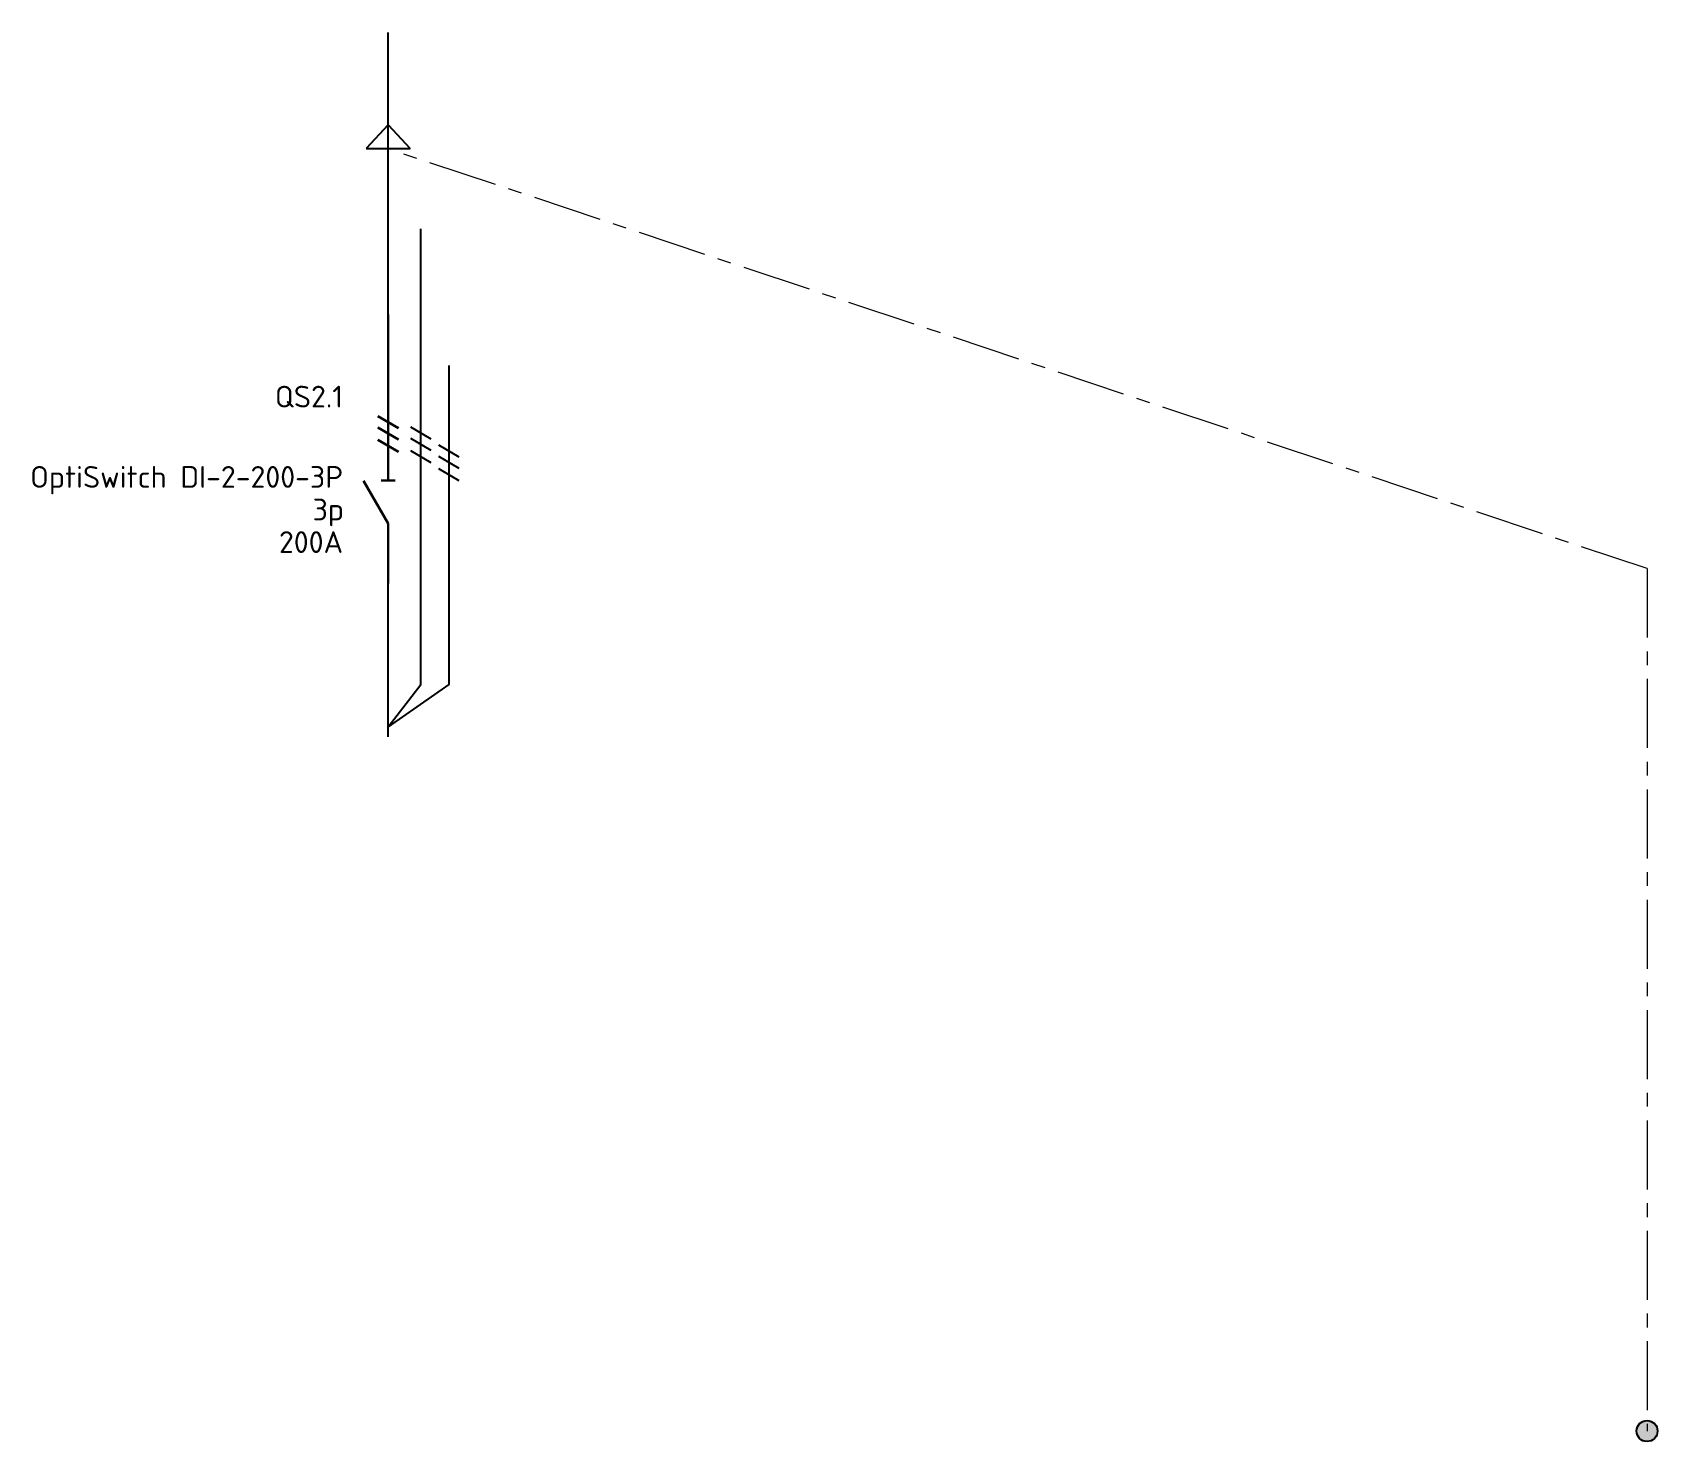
# Model space of a CAD drawing. Header units: millimetres. Extents: x -4379 to 694, y -18291 to 2656.
# Drawn here: x -3434.3 to -3284.7, y -422.8 to -293.1 of the extents above; entities that cross this region are included whole.
import ezdxf
from ezdxf.enums import TextEntityAlignment as Align

# ---------------------------------------------------------------- set-up
doc = ezdxf.new("R2010")
doc.units = ezdxf.units.MM
doc.linetypes.add('ACAD_ISO03W100', pattern=[30, 12, -18])
doc.linetypes.add('CENTER', pattern=[50.8, 31.75, -6.35, 6.35, -6.35])
doc.layers.add('EL_TX', color=7, linetype='Continuous', lineweight=25)
doc.layers.add('ЭС АВ', color=7, linetype='Continuous', lineweight=18)
doc.layers.add('Автомат защитный', color=7, linetype='Continuous')
doc.styles.add('SLD_Style', font='isocpeur.ttf', dxfattribs={"width": 0.9})

# ---------------------------------------------------------------- blocks, each defined once
blk = doc.blocks.new('*U49')
at = {"lineweight": 30}
blk.add_line((-1.49, 52.45), (-1.49, 47.65), dxfattribs=at)
at = {"layer": 'Автомат защитный', "lineweight": 30}
for p, q in [((-2.44, 43.1), (-0.53, 41.99)), ((-2.44, 42.05), (-0.53, 40.94)), ((-2.44, 40.92), (-0.53, 39.81)), ((-1.49, 33.21), (-3.76, 37.16))]:
    blk.add_line(p, q, dxfattribs=at)
at = {"layer": 'ЭС АВ', "color": 7, "linetype": 'Continuous', "lineweight": 30}
for p, q in [((-1.49, 47.65), (-1.49, 37.16)), ((-1.49, 37.79), (-1.49, 37.17)), ((-1.49, 33.21), (-1.49, 27.7))]:
    blk.add_line(p, q, dxfattribs=at)
blk.add_lwpolyline([(-2.12, 37.17), (-0.85, 37.17)], dxfattribs=at)
at = {"layer": 'Автомат защитный', "style": 'SLD_Style'}
for tag, p in [('NUMBER', (-5.64, 44.9)), ('SWITCHTYPE', (-5.64, 41.88)), ('SWITCHNOMINALCURRENT', (-5.64, 39.02)), ('SWITCHRELEASECURRENT', (-5.64, 36.02)), ('RCDTYPE', (-5.64, 33.02)), ('RCDSETPOINT', (-5.64, 30.02))]:
    blk.add_attdef(tag, text='', height=2, dxfattribs=at).set_placement(p, align=Align.MIDDLE_RIGHT)

msp = doc.modelspace()

# ---------------------------------------------------------------- hatches: boundary and pattern name
at = {"layer": 'EL_TX'}
msp.add_hatch(color=0, dxfattribs=at).paths.add_polyline_path([(-3284.747, -421.819, -1), (-3286.672, -421.819, -1)])

# ---------------------------------------------------------------- linework, layer by layer
for p, q in [((-3401.601, -301.584, -0.017), (-3403.634, -303.76, -0.017)), ((-3401.601, -301.584, -0.017), (-3399.568, -303.76, -0.017)), ((-3403.634, -303.76, -0.017), (-3399.568, -303.76, -0.017))]:
    msp.add_line(p, q, dxfattribs=at)
at = {"layer": 'EL_TX', "color": 7, "linetype": 'CENTER', "lineweight": 20, "ltscale": 0.2}
msp.add_line((-3285.709, -342.427, -0.103), (-3401.653, -303.76, -0.034), dxfattribs=at)
at = {"layer": 'EL_TX', "linetype": 'ACAD_ISO03W100'}
for p, q in [((-3399.534, -329.367, -0.001), (-3397.67, -330.473, -0.001)), ((-3399.534, -330.416, -0.001), (-3397.67, -331.523, -0.001)), ((-3399.534, -331.55, -0.001), (-3397.67, -332.657, -0.001)), ((-3396.962, -331.02, -0.017), (-3395.098, -332.127, -0.017)), ((-3396.962, -332.07, -0.017), (-3395.098, -333.177, -0.017)), ((-3396.962, -333.204, -0.017), (-3395.098, -334.31, -0.017))]:
    msp.add_line(p, q, dxfattribs=at)
at = {"layer": 'EL_TX', "color": 0, "ltscale": 0.2}
for points, elevation in [([(-3401.601, -326.049), (-3401.601, -293.072)], -0.017), ([(-3401.601, -319.037), (-3401.601, -297.739)], -0.017), ([(-3401.602, -356.978), (-3398.602, -353.106), (-3398.602, -311.132)], -0.001), ([(-3396.03, -323.719), (-3396.03, -353.109), (-3401.601, -356.978)], -0.017), ([(-3401.601, -357.92), (-3401.601, -343.083)], -0.017)]:
    msp.add_lwpolyline(points, dxfattribs=dict(at, elevation=elevation))
at = {"layer": 'EL_TX', "color": 7, "linetype": 'CENTER', "lineweight": 20, "ltscale": 0.2, "elevation": -0.103}
msp.add_lwpolyline([(-3285.709, -342.427), (-3285.709, -421.819)], dxfattribs=at)
at = {"layer": 'EL_TX', "color": 0}
msp.add_circle((-3285.709, -421.819, -0.103), 0.963, dxfattribs=at)

# ---------------------------------------------------------------- block references
at = {"layer": 'EL_TX', "lineweight": 0}
ref = msp.add_blockref('*U49', (-3400.113, -371.49, -0.017), dxfattribs=at)
ref.add_attrib('NUMBER', 'QS2.1', dxfattribs={"layer": 'Автомат защитный', "height": 2, "style": 'SLD_Style'}).set_placement((-3405.751, -326.59, -0.017), align=Align.MIDDLE_RIGHT)
ref.add_attrib('SWITCHTYPE', 'OptiSwitch DI-2-200-3P', dxfattribs={"layer": 'Автомат защитный', "height": 2, "style": 'SLD_Style'}).set_placement((-3405.751, -333.984, -0.017), align=Align.MIDDLE_RIGHT)
ref.add_attrib('SWITCHRELEASE', '3р', dxfattribs={"layer": 'Автомат защитный', "height": 2, "style": 'SLD_Style'}).set_placement((-3405.751, -336.984, -0.017), align=Align.MIDDLE_RIGHT)
ref.add_attrib('SWITCHNOMINALCURRENT', '200A', dxfattribs={"layer": 'Автомат защитный', "height": 2, "style": 'SLD_Style'}).set_placement((-3405.751, -339.984, -0.017), align=Align.MIDDLE_RIGHT)

doc.saveas('drawing.dxf')
